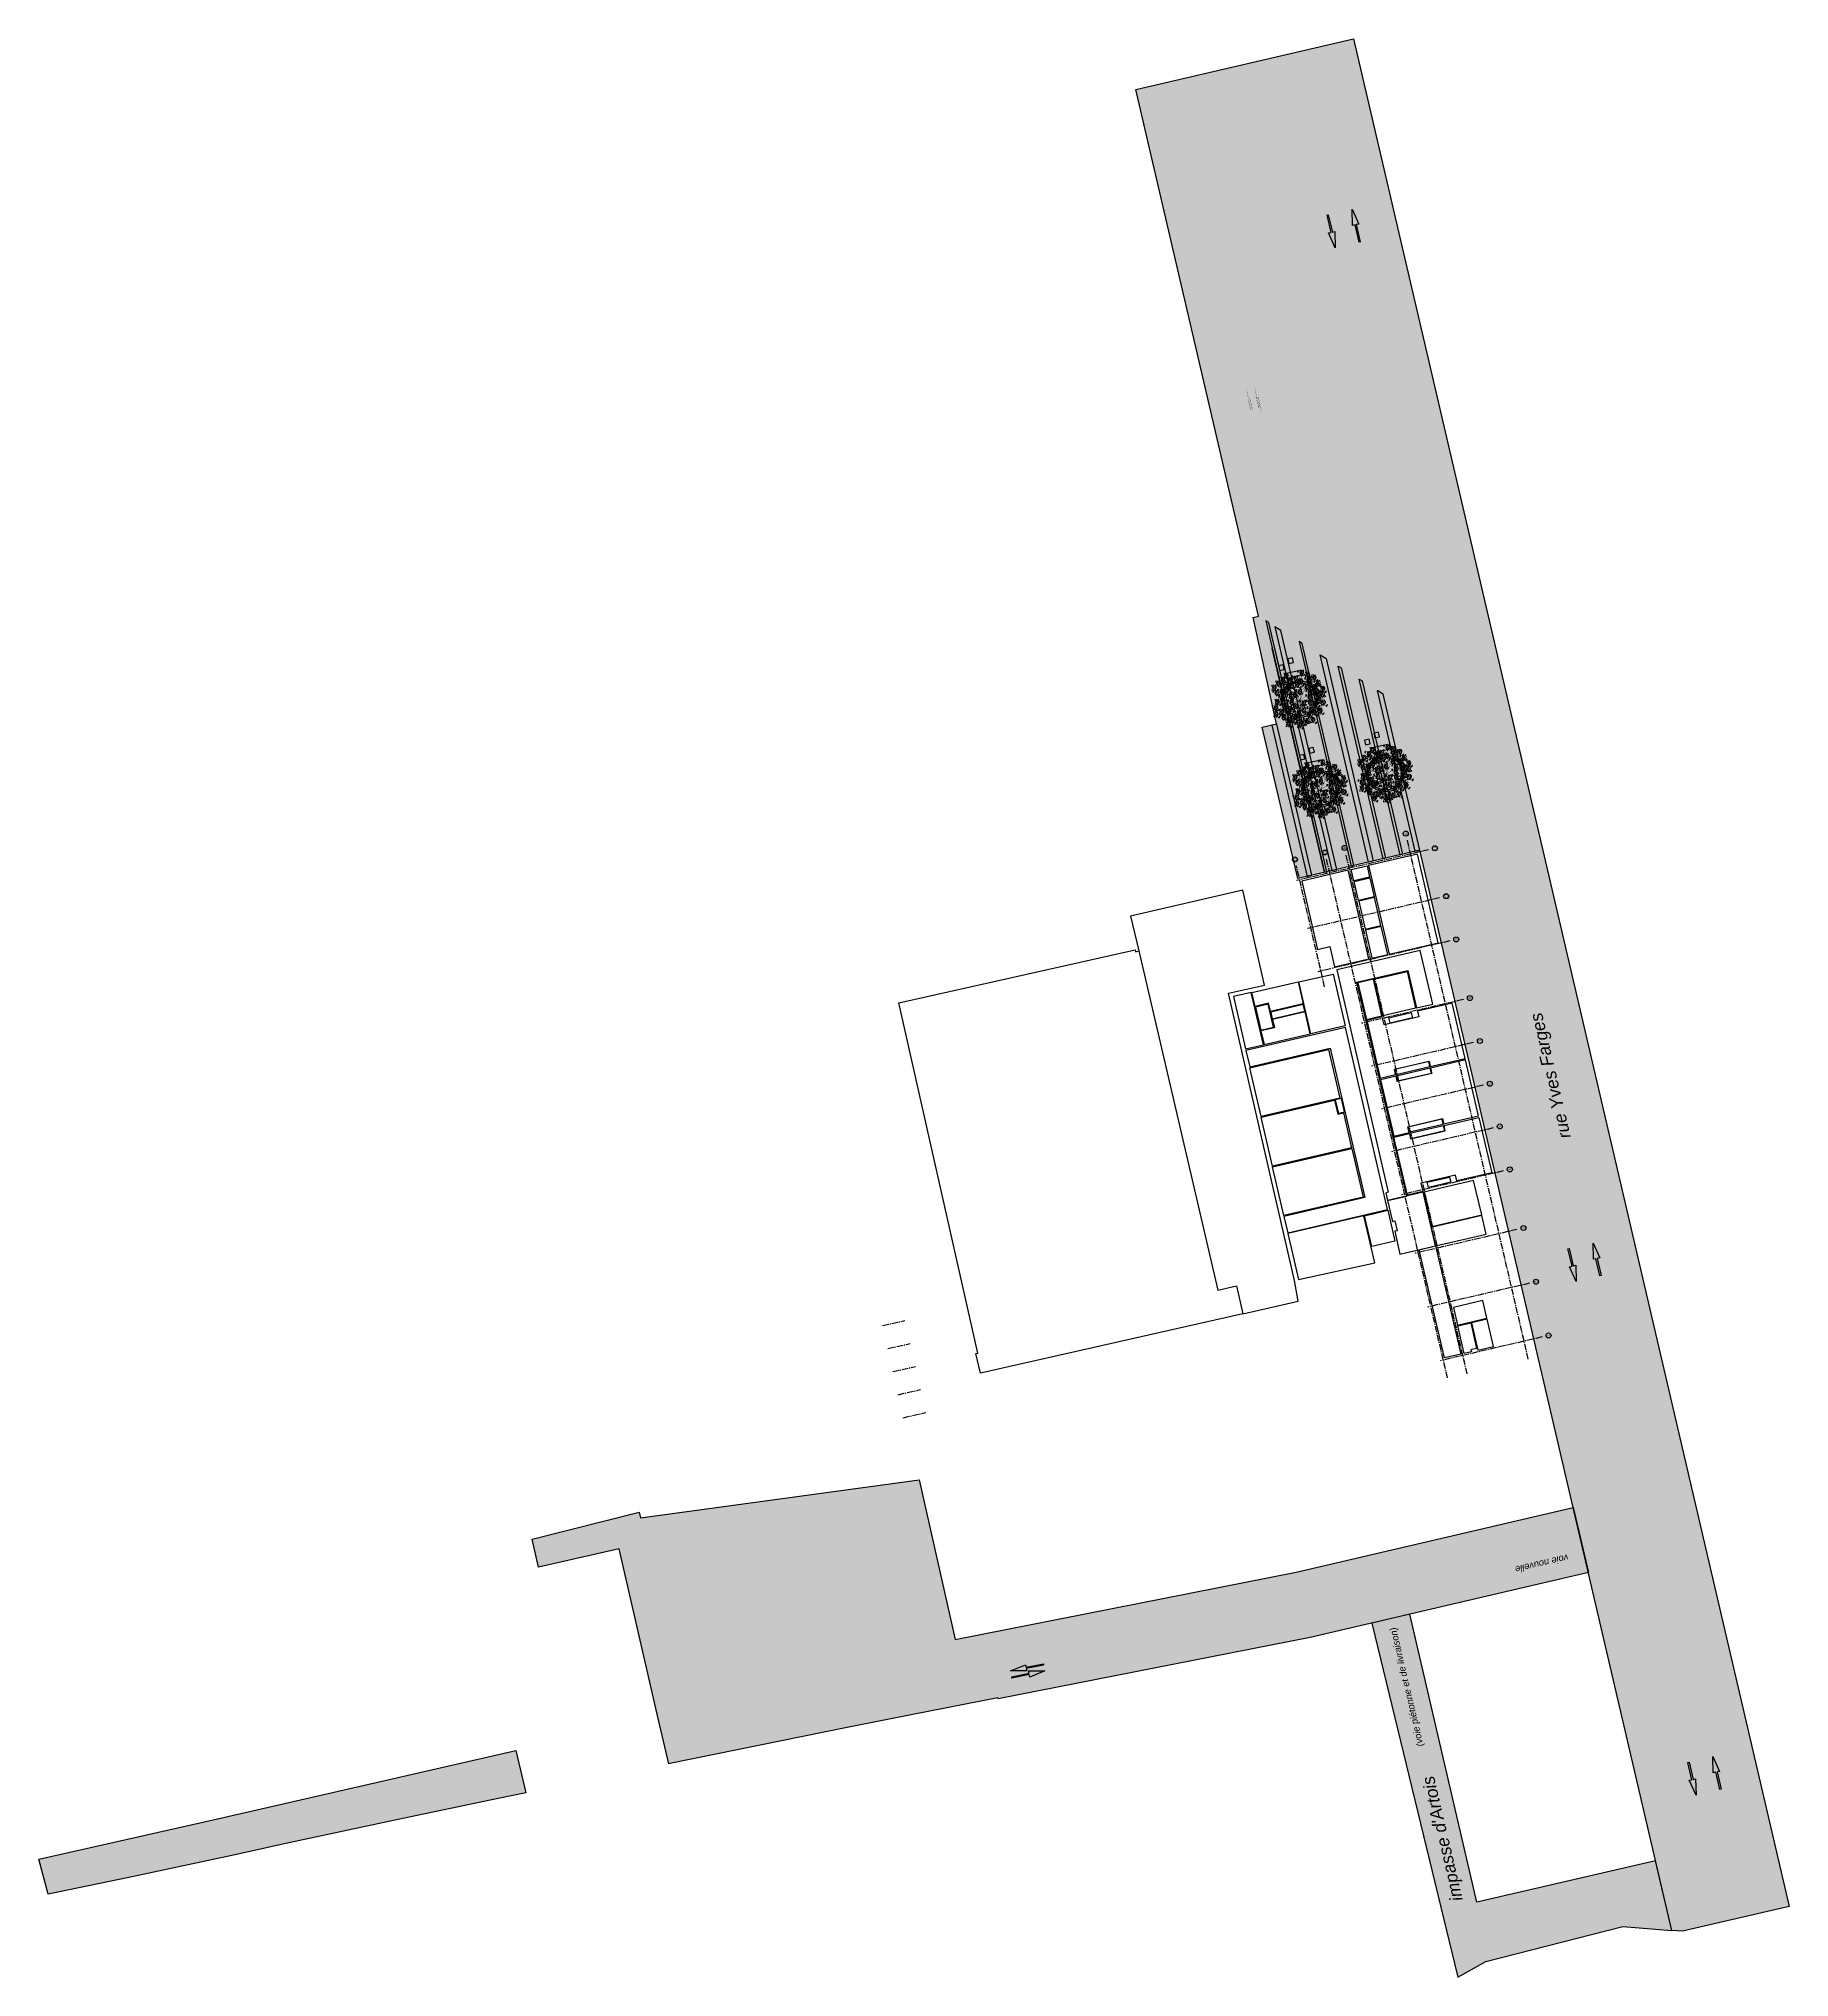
# Model space of a CAD drawing. Header units: metres. Extents: x 595957 to 596489, y 139635 to 139908.
# Drawn here: x 596279.9 to 596489.3, y 139676.1 to 139908.1 of the extents above; entities that cross this region are included whole.
import ezdxf
from ezdxf.enums import TextEntityAlignment as Align

# ---------------------------------------------------------------- set-up
doc = ezdxf.new("R2010")
doc.units = ezdxf.units.M
doc.header["$MEASUREMENT"] = 0
for name, pattern in [('01', [0.15, 0.1, -0.05]), ('AXES', [2, 1.25, -0.25, 0.25, -0.25]), ('AXES2', [1.125, 0.75, -0.125, 0.125, -0.125])]:
    doc.linetypes.add(name, pattern=pattern)
for name, color, linetype in [('-Sols', 8, 'Continuous'), ('00-AXE-0.00', 14, 'AXES2'), ('07-REVETEMENTS-INTER-0.10', 10, 'Continuous'), ('08-VU-0.20', 32, 'Continuous'), ('_PROJET-VOIRIE', 252, 'Continuous')]:
    doc.layers.add(name, color=color, linetype=linetype)
doc.layers.add('07-SF-HABIT-0.05', color=7, linetype='Continuous', plot=False)
doc.layers.add('Marquage au sol', color=7, linetype='Continuous', true_color=0xffffff)
doc.styles.add('locaux 20', font='verdana.ttf', dxfattribs={"height": 0.07})
doc.styles.get("Standard").update_dxf_attribs({"font": 'arial.ttf'})

# ---------------------------------------------------------------- blocks, each defined once
blk = doc.blocks.new('A$C1CA56990')
at = {"color": 108, "lineweight": 13}
for p, q in [((-0.86, 1.33), (-0.82, 1.46)), ((-1.45, 0.47), (-1.48, 0.63)), ((-1.09, 1.12), (-0.99, 1.15)), ((-1.06, 0.96), (-1.09, 1.12)), ((-0.99, 1.02), (-1.06, 0.94)), ((-0.99, 1.15), (-0.99, 1.02)), ((-1.35, -0.68), (-1.35, -0.58)), ((-1.26, -0.77), (-1.35, -0.68)), ((-1.34, -0.59), (-1.2, -0.68)), ((-1.2, -0.68), (-1.26, -0.77)), ((-1.23, -1.02), (-1.18, -0.9)), ((-1.12, -1.03), (-1.23, -1.02)), ((-1.18, -0.9), (-1.09, -0.85)), ((-1.09, -0.87), (-1.12, -1.03)), ((-1.07, -1.15), (-1.07, -1.05)), ((-1.06, -0.77), (-0.96, -0.74)), ((-1.04, -0.93), (-1.06, -0.77)), ((0.04, -1.31), (0.14, -1.28)), ((0.06, -1.47), (0.04, -1.31)), ((0.14, -1.41), (0.06, -1.48)), ((0.14, -1.28), (0.14, -1.41))]:
    blk.add_line(p, q, dxfattribs=at)
at = {"color": 2, "lineweight": 13}
for p, q in [((-0.76, 1.33), (-0.86, 1.33)), ((-0.82, 1.46), (-0.73, 1.5)), ((-0.73, 1.49), (-0.76, 1.33)), ((-0.64, 1.32), (-0.54, 1.35)), ((-0.62, 1.16), (-0.64, 1.32)), ((-0.54, 1.22), (-0.62, 1.15)), ((-0.54, 1.35), (-0.54, 1.22)), ((0.43, 1.36), (0.53, 1.39)), ((0.45, 1.2), (0.43, 1.36)), ((0.53, 1.26), (0.45, 1.19)), ((0.53, 1.39), (0.53, 1.26)), ((-1.48, 0.63), (-1.38, 0.66)), ((-1.38, 0.66), (-1.38, 0.53)), ((-0.7, 1.04), (-0.7, 1.14)), ((-0.6, 0.95), (-0.7, 1.04)), ((-0.69, 1.13), (-0.55, 1.04)), ((-0.55, 1.04), (-0.6, 0.95)), ((0.11, 1.13), (0.21, 1.16)), ((0.14, 0.97), (0.11, 1.13)), ((0.21, 1.03), (0.14, 0.96)), ((0.21, 1.16), (0.21, 1.03)), ((0.24, 0.17), (0.24, 0.28)), ((0.34, 0.08), (0.24, 0.17)), ((0.25, 0.27), (0.39, 0.18)), ((0.34, 0.98), (0.34, 1.08)), ((0.44, 0.89), (0.34, 0.98)), ((0.39, 0.18), (0.34, 0.08)), ((0.35, 1.07), (0.49, 0.98)), ((0.49, 0.98), (0.44, 0.89)), ((1.15, 0.01), (1.25, 0.03)), ((1.18, -0.15), (1.15, 0.01)), ((1.17, 0.08), (1.22, 0.2)), ((1.28, 0.07), (1.17, 0.08)), ((1.22, 0.2), (1.31, 0.24)), ((1.25, 0.03), (1.25, -0.1)), ((1.31, 0.23), (1.28, 0.07)), ((-0.98, -1.25), (-1.07, -1.15)), ((-1.06, -1.06), (-0.93, -1.15)), ((-0.96, -0.87), (-1.04, -0.95)), ((-0.93, -1.15), (-0.98, -1.25)), ((-0.96, -0.74), (-0.96, -0.87)), ((0.51, -0.4), (0.61, -0.37)), ((0.54, -0.56), (0.51, -0.4)), ((0.61, -0.5), (0.54, -0.57)), ((0.61, -0.37), (0.61, -0.5)), ((0.89, -0.96), (0.99, -0.93)), ((0.92, -1.12), (0.89, -0.96)), ((0.99, -1.06), (0.92, -1.13)), ((0.99, -0.93), (0.99, -1.06)), ((1.25, -0.1), (1.18, -0.17)), ((1.37, -0.19), (1.37, -0.09)), ((1.46, -0.28), (1.37, -0.19)), ((1.38, -0.1), (1.51, -0.19)), ((1.51, -0.19), (1.46, -0.28))]:
    blk.add_line(p, q, dxfattribs=at)
at = {"color": 98, "lineweight": 13}
blk.add_line((-1.38, 0.53), (-1.45, 0.45), dxfattribs=at)
at = {"color": 108, "lineweight": 13}
for points in [[(-1.25, 1.22), (-1.09, 1.25), (-1.06, 1.15), (-1.19, 1.15), (-1.26, 1.22)], [(-1.03, 1.23), (-0.96, 1.33), (-0.9, 1.23), (-1, 1.17), (-1.03, 1.23)], [(-0.84, 1.44), (-0.8, 1.48), (-0.87, 1.51), (-0.91, 1.49), (-0.86, 1.45)], [(-0.78, 1.35), (-0.88, 1.27), (-0.91, 1.38), (-0.79, 1.41), (-0.78, 1.35)], [(-1.84, 0.2), (-1.68, 0.22), (-1.66, 0.12), (-1.79, 0.12), (-1.86, 0.2)], [(-1.82, 0.04), (-1.73, 0.09), (-1.67, 0.01), (-1.82, 0.02)], [(-1.68, 0.49), (-1.64, 0.52), (-1.71, 0.56), (-1.74, 0.54), (-1.7, 0.49)], [(-1.62, 0.39), (-1.72, 0.32), (-1.74, 0.43), (-1.63, 0.46), (-1.62, 0.39)], [(-1.66, 0.06), (-1.63, -0.01), (-1.54, 0.03), (-1.66, 0.06)], [(-1.55, 0.53), (-1.56, 0.6), (-1.65, 0.59), (-1.55, 0.53)], [(-1.62, 0.21), (-1.55, 0.31), (-1.49, 0.2), (-1.6, 0.15), (-1.62, 0.21)], [(-1.46, 0.78), (-1.56, 0.71), (-1.59, 0.82), (-1.47, 0.85), (-1.46, 0.78)], [(-1.54, 0.13), (-1.57, 0.09), (-1.5, 0.07), (-1.47, 0.1), (-1.53, 0.13)], [(-1.23, 0.9), (-1.33, 0.87), (-1.36, 0.97), (-1.23, 0.91)], [(-1.2, -0.01), (-1.3, -0.09), (-1.33, 0.03), (-1.21, 0.05), (-1.2, -0.01)], [(-1.26, 0.08), (-1.22, 0.12), (-1.29, 0.15), (-1.32, 0.13), (-1.28, 0.09)], [(-1.23, 1), (-1.18, 1.06), (-1.31, 1.1), (-1.23, 1.02)], [(-1.2, 0.96), (-1.23, 0.89), (-1.1, 0.89), (-1.2, 0.95)], [(-1.13, 0.12), (-1.14, 0.2), (-1.23, 0.18), (-1.13, 0.12)], [(-1.22, 1.06), (-1.14, 1.12), (-1.08, 1.03), (-1.22, 1.05)], [(-1.06, 1.09), (-1.04, 1.02), (-0.95, 1.06), (-1.06, 1.09)], [(-1.03, 1.01), (-0.87, 1.03), (-0.85, 0.93), (-0.98, 0.93), (-1.05, 1.01)], [(-1.01, 0.85), (-0.92, 0.9), (-0.86, 0.81), (-1.01, 0.83)], [(-0.95, 1.16), (-0.98, 1.12), (-0.9, 1.1), (-0.88, 1.13), (-0.93, 1.16)], [(-0.92, 0.95), (-0.88, 0.98), (-0.94, 1.02), (-0.98, 1), (-0.93, 0.95)], [(-0.85, 0.86), (-0.95, 0.78), (-0.98, 0.89), (-0.87, 0.92), (-0.85, 0.86)], [(-0.94, 0.27), (-0.97, 0.2), (-0.84, 0.19), (-0.94, 0.25)], [(-0.96, 0.37), (-0.88, 0.43), (-0.82, 0.34), (-0.96, 0.36)], [(-0.79, 0.99), (-0.79, 1.06), (-0.89, 1.05), (-0.79, 0.99)], [(-0.75, -0.01), (-0.71, 0.05), (-0.83, 0.09), (-0.75, 0.01)], [(-0.47, 0.12), (-0.39, 0.22), (-0.34, 0.12), (-0.44, 0.06), (-0.47, 0.12)], [(-0.38, 0.05), (-0.41, 0), (-0.34, -0.01), (-0.31, 0.02), (-0.37, 0.05)], [(-0.37, 1.12), (-0.34, 1.04), (-0.26, 1.09), (-0.37, 1.12)], [(-0.13, 1.03), (-0.16, 0.96), (-0.03, 0.96), (-0.13, 1.02)], [(0.21, 0.38), (0.29, 0.48), (0.34, 0.38), (0.24, 0.32), (0.21, 0.38)], [(-1.79, -0.06), (-1.82, -0.13), (-1.69, -0.14), (-1.79, -0.08)], [(-1.58, -0.83), (-1.54, -0.79), (-1.61, -0.76), (-1.64, -0.78), (-1.6, -0.82)], [(-1.52, -0.92), (-1.62, -1), (-1.64, -0.88), (-1.53, -0.86), (-1.52, -0.92)], [(-1.45, -0.79), (-1.46, -0.71), (-1.55, -0.73), (-1.45, -0.79)], [(-1.51, -0.16), (-1.35, -0.14), (-1.32, -0.24), (-1.45, -0.24), (-1.52, -0.16)], [(-1.46, -0.42), (-1.49, -0.5), (-1.36, -0.5), (-1.46, -0.44)], [(-1.48, -0.32), (-1.4, -0.27), (-1.34, -0.35), (-1.48, -0.34)], [(-1.31, -0.97), (-1.47, -0.95), (-1.47, -0.84), (-1.34, -0.88), (-1.29, -0.97)], [(-1.29, -0.81), (-1.39, -0.84), (-1.42, -0.74), (-1.29, -0.79)], [(-1.41, -0.94), (-1.25, -0.92), (-1.22, -1.02), (-1.35, -1.02), (-1.42, -0.94)], [(-1.38, -1.1), (-1.29, -1.05), (-1.24, -1.13), (-1.38, -1.12)], [(-1.29, -0.7), (-1.24, -0.64), (-1.37, -0.6), (-1.28, -0.69)], [(-1.29, -0.55), (-1.25, -0.52), (-1.32, -0.48), (-1.35, -0.5), (-1.31, -0.55)], [(-1.23, -0.64), (-1.33, -0.72), (-1.35, -0.61), (-1.24, -0.58), (-1.23, -0.64)], [(-1.32, -0.3), (-1.3, -0.37), (-1.21, -0.33), (-1.32, -0.3)], [(-1.29, -0.15), (-1.22, -0.05), (-1.16, -0.16), (-1.26, -0.21), (-1.29, -0.15)], [(-1.16, -0.51), (-1.17, -0.44), (-1.26, -0.45), (-1.16, -0.51)], [(-1.21, -0.23), (-1.24, -0.27), (-1.17, -0.29), (-1.14, -0.26), (-1.19, -0.23)], [(-1.22, -1.08), (-1.2, -1.15), (-1.11, -1.11), (-1.22, -1.08)], [(-1.19, -0.93), (-1.12, -0.83), (-1.06, -0.94), (-1.16, -0.99), (-1.19, -0.93)], [(-1.02, -0.69), (-1.18, -0.67), (-1.18, -0.57), (-1.05, -0.61), (-1, -0.7)], [(-1.11, -1.01), (-1.14, -1.05), (-1.06, -1.07), (-1.03, -1.04), (-1.09, -1.01)], [(-1, -0.53), (-1.1, -0.56), (-1.13, -0.46), (-1, -0.52)], [(-1, -0.65), (-1.03, -0.73), (-0.9, -0.73), (-1, -0.67)], [(-1.02, -0.55), (-0.93, -0.5), (-0.88, -0.59), (-1.02, -0.57)], [(-0.99, -0.64), (-0.83, -0.61), (-0.8, -0.72), (-0.93, -0.71), (-1, -0.64)], [(-0.75, -0.11), (-0.85, -0.14), (-0.88, -0.04), (-0.75, -0.1)], [(-0.86, -0.53), (-0.83, -0.6), (-0.75, -0.56), (-0.86, -0.53)], [(-0.74, -0.46), (-0.77, -0.5), (-0.7, -0.52), (-0.67, -0.49), (-0.73, -0.46)], [(-0.66, -1), (-0.5, -0.98), (-0.47, -1.08), (-0.6, -1.07), (-0.67, -1)], [(-0.63, -1.16), (-0.54, -1.1), (-0.49, -1.19), (-0.63, -1.17)], [(-0.5, -0.02), (-0.47, -0.1), (-0.39, -0.05), (-0.5, -0.02)], [(-0.47, -1.13), (-0.44, -1.21), (-0.36, -1.17), (-0.47, -1.13)], [(-0.35, -1.07), (-0.38, -1.11), (-0.31, -1.12), (-0.28, -1.1), (-0.34, -1.07)], [(-0.2, -1.19), (-0.23, -1.26), (-0.1, -1.26), (-0.2, -1.2)], [(-0.03, -0.92), (0.04, -0.82), (0.1, -0.92), (-0.01, -0.98), (-0.03, -0.92)], [(0.02, -0.52), (0.11, -0.47), (0.16, -0.56), (0.02, -0.54)], [(0.18, -0.5), (0.21, -0.57), (0.29, -0.53), (0.18, -0.5)], [(0.18, -0.88), (0.27, -0.83), (0.32, -0.92), (0.18, -0.9)], [(0.21, -0.36), (0.29, -0.26), (0.34, -0.36), (0.24, -0.41), (0.21, -0.36)], [(0.33, -1.19), (0.38, -1.13), (0.25, -1.09), (0.33, -1.18)], [(0.3, -0.43), (0.27, -0.47), (0.34, -0.49), (0.37, -0.46), (0.31, -0.43)], [(0.44, -0.51), (0.48, -0.47), (0.42, -0.44), (0.38, -0.46), (0.43, -0.5)], [(0.71, -1.14), (0.61, -1.21), (0.58, -1.1), (0.7, -1.07), (0.71, -1.14)], [(0.83, -0.06), (0.99, -0.04), (1.02, -0.14), (0.89, -0.13), (0.82, -0.06)], [(0.97, -1.07), (0.94, -1.14), (1.07, -1.15), (0.97, -1.09)], [(1.1, -1.25), (1.15, -1.19), (1.02, -1.15), (1.1, -1.24)], [(1.06, -0.51), (1.22, -0.48), (1.25, -0.59), (1.12, -0.58), (1.05, -0.51)], [(1.38, -0.49), (1.22, -0.47), (1.22, -0.37), (1.35, -0.4), (1.4, -0.49)], [(1.51, -0.57), (1.51, -0.49), (1.41, -0.51), (1.51, -0.57)], [(-1.36, -1.2), (-1.39, -1.27), (-1.26, -1.28), (-1.36, -1.22)], [(-1.08, -1.32), (-1.04, -1.28), (-1.1, -1.25), (-1.14, -1.27), (-1.09, -1.31)], [(-1.01, -1.41), (-1.11, -1.49), (-1.14, -1.37), (-1.02, -1.35), (-1.01, -1.41)], [(-0.94, -1.28), (-0.95, -1.2), (-1.05, -1.22), (-0.94, -1.28)], [(-0.8, -1.46), (-0.96, -1.44), (-0.96, -1.34), (-0.84, -1.37), (-0.79, -1.46)], [(-0.78, -1.3), (-0.88, -1.33), (-0.91, -1.23), (-0.78, -1.28)], [(-0.82, -1.55), (-0.78, -1.51), (-0.84, -1.48), (-0.88, -1.5), (-0.83, -1.54)], [(-0.75, -1.64), (-0.85, -1.72), (-0.88, -1.6), (-0.76, -1.58), (-0.75, -1.64)], [(-0.68, -1.51), (-0.69, -1.43), (-0.79, -1.45), (-0.68, -1.51)], [(-0.54, -1.69), (-0.7, -1.67), (-0.7, -1.57), (-0.58, -1.6), (-0.53, -1.69)], [(-0.52, -1.53), (-0.62, -1.56), (-0.65, -1.46), (-0.52, -1.51)], [(-0.61, -1.26), (-0.64, -1.33), (-0.51, -1.34), (-0.61, -1.28)], [(-0.52, -1.42), (-0.47, -1.36), (-0.6, -1.33), (-0.52, -1.41)], [(-0.57, -1.3), (-0.41, -1.28), (-0.38, -1.38), (-0.51, -1.38), (-0.58, -1.3)], [(-0.52, -1.56), (-0.55, -1.64), (-0.42, -1.64), (-0.52, -1.58)], [(-0.54, -1.46), (-0.46, -1.41), (-0.4, -1.5), (-0.54, -1.48)], [(-0.38, -1.44), (-0.36, -1.51), (-0.27, -1.47), (-0.38, -1.44)], [(-0.35, -1.29), (-0.28, -1.2), (-0.22, -1.3), (-0.32, -1.35), (-0.35, -1.29)], [(-0.27, -1.37), (-0.3, -1.41), (-0.23, -1.43), (-0.2, -1.4), (-0.25, -1.37)], [(0.04, -1.32), (0.08, -1.28), (0.01, -1.25), (-0.02, -1.27), (0.02, -1.31)], [(0.1, -1.41), (0, -1.49), (-0.02, -1.37), (0.09, -1.35), (0.1, -1.41)], [(0.17, -1.28), (0.16, -1.2), (0.07, -1.22), (0.17, -1.28)], [(0.31, -1.46), (0.15, -1.44), (0.15, -1.34), (0.28, -1.37), (0.33, -1.46)], [(0.33, -1.3), (0.23, -1.33), (0.2, -1.23), (0.33, -1.28)], [(0.34, -1.32), (0.5, -1.29), (0.53, -1.39), (0.4, -1.39), (0.33, -1.32)], [(0.39, -1.58), (0.36, -1.65), (0.49, -1.65), (0.39, -1.59)], [(0.37, -1.48), (0.45, -1.42), (0.51, -1.51), (0.37, -1.49)], [(0.53, -1.45), (0.55, -1.53), (0.64, -1.48), (0.53, -1.45)], [(0.56, -1.31), (0.63, -1.21), (0.69, -1.31), (0.59, -1.37), (0.56, -1.31)], [(0.64, -1.38), (0.61, -1.43), (0.69, -1.44), (0.72, -1.41), (0.66, -1.38)], [(0.8, -1.37), (0.84, -1.34), (0.78, -1.31), (0.74, -1.33), (0.79, -1.37)], [(0.87, -1.47), (0.77, -1.54), (0.74, -1.43), (0.86, -1.4), (0.87, -1.47)], [(0.94, -1.34), (0.93, -1.26), (0.83, -1.28), (0.94, -1.34)], [(1.08, -1.52), (0.92, -1.5), (0.92, -1.39), (1.04, -1.43), (1.09, -1.52)], [(1.1, -1.35), (1, -1.39), (0.97, -1.29), (1.1, -1.34)]]:
    blk.add_lwpolyline(points, dxfattribs=at)
at = {"color": 92, "lineweight": 13}
for points in [[(-0.71, 1.48), (-0.72, 1.56), (-0.82, 1.54), (-0.71, 1.48)], [(-0.57, 1.3), (-0.73, 1.32), (-0.73, 1.42), (-0.6, 1.39), (-0.56, 1.3)], [(-0.55, 1.46), (-0.65, 1.43), (-0.68, 1.53), (-0.55, 1.47)], [(-0.55, 1.57), (-0.5, 1.63), (-0.63, 1.66), (-0.55, 1.58)], [(-0.57, 1.51), (-0.41, 1.54), (-0.38, 1.44), (-0.51, 1.44), (-0.58, 1.51)], [(-0.55, 1.25), (-0.39, 1.28), (-0.37, 1.18), (-0.5, 1.18), (-0.57, 1.25)], [(-0.52, 1.25), (-0.55, 1.18), (-0.42, 1.18), (-0.52, 1.24)], [(-0.54, 1.35), (-0.46, 1.41), (-0.4, 1.32), (-0.54, 1.34)], [(-0.35, 1.52), (-0.28, 1.62), (-0.22, 1.52), (-0.32, 1.46), (-0.35, 1.52)], [(-0.34, 1.26), (-0.26, 1.36), (-0.21, 1.26), (-0.31, 1.2), (-0.34, 1.26)], [(-0.27, 1.45), (-0.3, 1.4), (-0.23, 1.39), (-0.2, 1.42), (-0.25, 1.45)], [(-0.15, 1.14), (-0.07, 1.19), (-0.01, 1.1), (-0.15, 1.12)], [(0.06, 1.42), (-0.04, 1.34), (-0.07, 1.46), (0.05, 1.48), (0.06, 1.42)], [(0.04, 1.3), (0.11, 1.4), (0.17, 1.3), (0.07, 1.25), (0.04, 1.3)], [(0.12, 1.23), (0.09, 1.19), (0.16, 1.17), (0.19, 1.2), (0.14, 1.23)], [(0.27, 1.37), (0.11, 1.39), (0.11, 1.49), (0.23, 1.46), (0.28, 1.37)], [(0.29, 1.64), (0.34, 1.7), (0.21, 1.74), (0.29, 1.65)], [(0.37, 1.18), (0.42, 1.24), (0.3, 1.27), (0.38, 1.19)], [(0.51, 1.33), (0.55, 1.36), (0.49, 1.39), (0.45, 1.37), (0.5, 1.33)], [(0.58, 1.23), (0.48, 1.16), (0.45, 1.27), (0.57, 1.3), (0.58, 1.23)], [(0.65, 1.36), (0.64, 1.44), (0.54, 1.42), (0.65, 1.36)], [(0.79, 1.18), (0.63, 1.2), (0.63, 1.31), (0.75, 1.27), (0.8, 1.18)], [(0.81, 1.35), (0.71, 1.31), (0.68, 1.41), (0.81, 1.36)], [(0.81, 1.45), (0.86, 1.51), (0.73, 1.55), (0.81, 1.46)], [(0.91, 1.1), (0.96, 1.16), (0.83, 1.2), (0.91, 1.12)], [(-1.39, 0.92), (-1.4, 0.99), (-1.5, 0.98), (-1.39, 0.92)], [(-1.39, 0.61), (-1.34, 0.67), (-1.47, 0.71), (-1.39, 0.63)], [(-1.42, 0.65), (-1.26, 0.67), (-1.24, 0.57), (-1.37, 0.57), (-1.44, 0.65)], [(-1.25, 0.74), (-1.41, 0.75), (-1.41, 0.86), (-1.28, 0.82), (-1.24, 0.73)], [(-1.12, 0.58), (-1.15, 0.54), (-1.08, 0.52), (-1.05, 0.55), (-1.11, 0.58)], [(-0.81, 1.02), (-0.74, 1.11), (-0.68, 1.01), (-0.79, 0.96), (-0.81, 1.02)], [(-0.8, 0.4), (-0.78, 0.32), (-0.69, 0.36), (-0.8, 0.4)], [(-0.77, 0.54), (-0.7, 0.64), (-0.64, 0.54), (-0.74, 0.48), (-0.77, 0.54)], [(-0.62, 0.97), (-0.72, 0.94), (-0.75, 1.04), (-0.62, 0.98)], [(-0.69, 0.46), (-0.72, 0.42), (-0.64, 0.41), (-0.62, 0.43), (-0.67, 0.46)], [(-0.62, 1.07), (-0.58, 1.14), (-0.7, 1.17), (-0.62, 1.09)], [(-0.68, 0.11), (-0.53, 0.14), (-0.5, 0.03), (-0.63, 0.04), (-0.7, 0.11)], [(-0.67, 0.73), (-0.51, 0.76), (-0.48, 0.66), (-0.61, 0.66), (-0.68, 0.73)], [(-0.62, 0.47), (-0.65, 0.4), (-0.52, 0.4), (-0.62, 0.46)], [(-0.53, 1.09), (-0.44, 1.15), (-0.39, 1.06), (-0.53, 1.08)], [(-0.5, 0.99), (-0.53, 0.92), (-0.4, 0.92), (-0.5, 0.98)], [(-0.45, 0.74), (-0.38, 0.84), (-0.32, 0.74), (-0.43, 0.68), (-0.45, 0.74)], [(-0.37, 0.67), (-0.4, 0.62), (-0.33, 0.61), (-0.3, 0.64), (-0.35, 0.67)], [(-0.36, 0.57), (-0.27, 0.63), (-0.21, 0.54), (-0.36, 0.56)], [(-0.33, 0.47), (-0.36, 0.4), (-0.23, 0.4), (-0.33, 0.46)], [(-0.25, 1.19), (-0.28, 1.14), (-0.21, 1.13), (-0.18, 1.16), (-0.24, 1.19)], [(-0.2, 0.6), (-0.17, 0.53), (-0.08, 0.57), (-0.2, 0.6)], [(-0.08, 0.67), (-0.11, 0.62), (-0.04, 0.61), (-0.01, 0.64), (-0.06, 0.67)], [(-0.01, 0.37), (0.15, 0.4), (0.18, 0.29), (0.05, 0.3), (-0.02, 0.37)], [(-0.01, 0.62), (0.08, 0.67), (0.13, 0.58), (-0.01, 0.6)], [(0.02, 0.51), (-0.01, 0.44), (0.12, 0.44), (0.02, 0.5)], [(0.01, 1.16), (0.03, 1.09), (0.12, 1.13), (0.01, 1.16)], [(0.05, 0.11), (0.01, 0.04), (0.14, 0.04), (0.05, 0.1)], [(0.08, 1.05), (0.12, 1.09), (0.06, 1.12), (0.02, 1.1), (0.07, 1.06)], [(0.14, 0.96), (0.05, 0.88), (0.02, 0.99), (0.13, 1.02), (0.14, 0.96)], [(0.02, 0.21), (0.11, 0.27), (0.16, 0.18), (0.02, 0.2)], [(0.21, 1.09), (0.21, 1.17), (0.11, 1.15), (0.21, 1.09)], [(0.15, 0.64), (0.18, 0.57), (0.26, 0.61), (0.15, 0.64)], [(0.18, 0.78), (0.26, 0.88), (0.31, 0.78), (0.21, 0.73), (0.18, 0.78)], [(0.36, 0.91), (0.2, 0.93), (0.2, 1.03), (0.32, 1), (0.37, 0.91)], [(0.37, 1.07), (0.27, 1.04), (0.24, 1.14), (0.38, 1.08)], [(0.27, 0.71), (0.24, 0.67), (0.31, 0.65), (0.34, 0.68), (0.28, 0.71)], [(0.36, 0.83), (0.52, 0.86), (0.54, 0.76), (0.41, 0.76), (0.34, 0.83)], [(0.43, 0.37), (0.59, 0.4), (0.61, 0.29), (0.48, 0.3), (0.41, 0.37)], [(0.45, 0.21), (0.54, 0.27), (0.6, 0.18), (0.45, 0.2)], [(0.48, 0.11), (0.45, 0.04), (0.58, 0.04), (0.48, 0.1)], [(0.56, -0.02), (0.61, 0.04), (0.49, 0.08), (0.57, -0.01)], [(0.54, 0.7), (0.57, 0.63), (0.66, 0.67), (0.54, 0.7)], [(0.62, 0.98), (0.66, 1.01), (0.59, 1.05), (0.55, 1.03), (0.6, 0.98)], [(0.61, 0.24), (0.64, 0.16), (0.73, 0.2), (0.61, 0.24)], [(0.66, 0.77), (0.63, 0.73), (0.7, 0.71), (0.73, 0.74), (0.67, 0.77)], [(0.75, 1.02), (0.74, 1.09), (0.64, 1.08), (0.75, 1.02)], [(0.65, 0.38), (0.72, 0.48), (0.78, 0.38), (0.67, 0.32), (0.65, 0.38)], [(0.73, 0.31), (0.7, 0.26), (0.77, 0.25), (0.8, 0.28), (0.74, 0.31)], [(0.74, 0.46), (0.71, 0.39), (0.84, 0.38), (0.74, 0.44)], [(0.91, 1), (0.81, 0.97), (0.78, 1.07), (0.91, 1.01)], [(0.83, 0.09), (0.91, 0.19), (0.96, 0.09), (0.86, 0.03), (0.83, 0.09)], [(0.99, 0.65), (0.96, 0.61), (1.03, 0.59), (1.06, 0.62), (1, 0.65)], [(1.08, 0.89), (1.12, 0.93), (1.05, 0.96), (1.02, 0.94), (1.06, 0.9)], [(1.06, 0.63), (1.22, 0.66), (1.25, 0.55), (1.12, 0.56), (1.05, 0.63)], [(1.05, -0.05), (1.13, 0.05), (1.18, -0.06), (1.08, -0.11), (1.05, -0.05)], [(1.12, 0.37), (1.08, 0.3), (1.21, 0.3), (1.11, 0.36)], [(1.09, 0.47), (1.18, 0.53), (1.23, 0.44), (1.09, 0.46)], [(1.21, 0.93), (1.2, 1.01), (1.11, 0.99), (1.21, 0.93)], [(1.35, 0.75), (1.19, 0.77), (1.19, 0.87), (1.32, 0.84), (1.37, 0.75)], [(1.22, 0.4), (1.38, 0.43), (1.41, 0.32), (1.28, 0.33), (1.21, 0.4)], [(1.37, 0.91), (1.27, 0.88), (1.24, 0.98), (1.37, 0.93)], [(1.27, 0.14), (1.24, 0.07), (1.37, 0.06), (1.27, 0.12)], [(1.25, 0.5), (1.28, 0.42), (1.36, 0.46), (1.25, 0.5)], [(1.25, 0.24), (1.34, 0.3), (1.39, 0.21), (1.25, 0.23)], [(1.28, 0.64), (1.36, 0.74), (1.41, 0.64), (1.31, 0.58), (1.28, 0.64)], [(1.37, 1.02), (1.42, 1.08), (1.3, 1.12), (1.38, 1.03)], [(1.37, 0.57), (1.34, 0.52), (1.41, 0.51), (1.44, 0.54), (1.38, 0.57)], [(1.43, 0.1), (1.47, 0.13), (1.4, 0.17), (1.36, 0.15), (1.41, 0.1)], [(1.49, 0.01), (1.39, -0.07), (1.36, 0.04), (1.48, 0.07), (1.49, 0.01)], [(1.41, 0.27), (1.43, 0.19), (1.52, 0.23), (1.41, 0.27)], [(1.44, 0.41), (1.52, 0.51), (1.57, 0.41), (1.47, 0.35), (1.44, 0.41)], [(1.56, 0.14), (1.55, 0.21), (1.45, 0.2), (1.56, 0.14)], [(1.53, 0.33), (1.5, 0.29), (1.57, 0.28), (1.6, 0.3), (1.54, 0.33)], [(1.7, -0.04), (1.54, -0.03), (1.54, 0.08), (1.67, 0.04), (1.71, -0.05)], [(1.72, 0.22), (1.77, 0.28), (1.64, 0.32), (1.72, 0.24)], [(-0.77, -0.27), (-0.93, -0.26), (-0.93, -0.15), (-0.81, -0.19), (-0.76, -0.28)], [(-0.83, -0.38), (-0.75, -0.29), (-0.7, -0.39), (-0.8, -0.44), (-0.83, -0.38)], [(-0.51, -0.75), (-0.52, -0.67), (-0.61, -0.68), (-0.51, -0.75)], [(-0.51, -0.16), (-0.35, -0.14), (-0.33, -0.24), (-0.46, -0.24), (-0.53, -0.16)], [(-0.49, -0.32), (-0.4, -0.27), (-0.34, -0.35), (-0.49, -0.34)], [(-0.44, -0.99), (-0.36, -0.89), (-0.31, -0.99), (-0.41, -1.05), (-0.44, -0.99)], [(-0.33, -0.3), (-0.3, -0.37), (-0.21, -0.33), (-0.33, -0.3)], [(-0.29, -0.15), (-0.22, -0.05), (-0.16, -0.16), (-0.27, -0.21), (-0.29, -0.15)], [(-0.21, -0.23), (-0.24, -0.27), (-0.17, -0.29), (-0.14, -0.26), (-0.19, -0.23)], [(-0.15, -0.4), (-0.07, -0.3), (-0.02, -0.4), (-0.12, -0.46), (-0.15, -0.4)], [(-0.07, -1.06), (-0.04, -1.14), (0.05, -1.09), (-0.07, -1.06)], [(-0.01, -0.36), (0.15, -0.34), (0.18, -0.44), (0.05, -0.44), (-0.02, -0.36)], [(0.15, -0.73), (0.31, -0.7), (0.34, -0.8), (0.21, -0.8), (0.14, -0.73)], [(0.2, -0.99), (0.17, -1.06), (0.3, -1.06), (0.2, -1)], [(0.27, -0.15), (0.31, -0.11), (0.24, -0.08), (0.21, -0.1), (0.26, -0.14)], [(0.4, -0.11), (0.39, -0.03), (0.3, -0.05), (0.4, -0.11)], [(0.37, -0.72), (0.45, -0.62), (0.5, -0.72), (0.4, -0.78), (0.37, -0.72)], [(0.54, -0.29), (0.38, -0.27), (0.38, -0.17), (0.51, -0.2), (0.56, -0.29)], [(0.56, -0.13), (0.46, -0.16), (0.43, -0.06), (0.57, -0.11)], [(0.57, -0.47), (0.57, -0.39), (0.47, -0.41), (0.57, -0.47)], [(0.5, -0.64), (0.66, -0.61), (0.69, -0.72), (0.56, -0.71), (0.49, -0.64)], [(0.72, -0.65), (0.56, -0.63), (0.56, -0.53), (0.68, -0.56), (0.73, -0.65)], [(0.64, -0.08), (0.73, -0.02), (0.78, -0.11), (0.64, -0.09)], [(0.67, -0.18), (0.64, -0.25), (0.77, -0.25), (0.67, -0.19)], [(0.72, -0.63), (0.79, -0.53), (0.85, -0.63), (0.75, -0.69), (0.72, -0.63)], [(0.92, -1.18), (0.76, -1.17), (0.76, -1.06), (0.88, -1.1), (0.93, -1.19)], [(0.8, -0.7), (0.77, -0.75), (0.84, -0.76), (0.87, -0.74), (0.82, -0.71)], [(0.8, -0.05), (0.83, -0.12), (0.92, -0.08), (0.8, -0.05)], [(0.94, -1.02), (0.84, -1.05), (0.81, -0.95), (0.94, -1.01)], [(0.88, -0.32), (0.85, -0.39), (0.98, -0.4), (0.88, -0.34)], [(0.86, -0.22), (0.95, -0.17), (1, -0.25), (0.86, -0.24)], [(0.94, -0.92), (0.99, -0.86), (0.86, -0.82), (0.94, -0.9)], [(0.92, -0.81), (1.08, -0.79), (1.11, -0.89), (0.98, -0.89), (0.91, -0.81)], [(0.94, -0.97), (1.03, -0.92), (1.09, -1), (0.94, -0.99)], [(1.02, -0.2), (1.04, -0.27), (1.13, -0.23), (1.02, -0.2)], [(1.11, -0.35), (1.15, -0.32), (1.08, -0.28), (1.05, -0.3), (1.09, -0.34)], [(1.12, -0.77), (1.08, -0.84), (1.21, -0.85), (1.11, -0.78)], [(1.09, -0.67), (1.18, -0.61), (1.23, -0.7), (1.09, -0.68)], [(1.14, -0.13), (1.11, -0.17), (1.18, -0.19), (1.21, -0.16), (1.15, -0.13)], [(1.24, -0.31), (1.23, -0.23), (1.14, -0.25), (1.24, -0.31)], [(1.25, -0.64), (1.28, -0.72), (1.36, -0.68), (1.25, -0.64)], [(1.4, -0.33), (1.3, -0.36), (1.27, -0.26), (1.4, -0.32)], [(1.28, -0.5), (1.36, -0.4), (1.41, -0.5), (1.31, -0.56), (1.28, -0.5)], [(1.4, -0.22), (1.45, -0.16), (1.32, -0.13), (1.4, -0.21)], [(1.38, -0.61), (1.42, -0.58), (1.36, -0.54), (1.32, -0.56), (1.37, -0.6)], [(1.37, -0.57), (1.34, -0.62), (1.41, -0.63), (1.44, -0.61), (1.38, -0.58)], [(1.67, -0.59), (1.57, -0.62), (1.54, -0.52), (1.68, -0.58)], [(1.68, -0.48), (1.72, -0.42), (1.6, -0.39), (1.68, -0.47)]]:
    blk.add_lwpolyline(points, dxfattribs=at)
at = {"color": 34, "const_width": 0.02, "flags": 128}
for points in [[(-0.53, 1.12), (-0.7, 1.33)], [(-0.53, 1.12), (-0.55, 1.44)], [(-0.11, 1.3), (-0.18, 1.51)], [(-0.11, 1.3), (0.02, 1.48)], [(0.07, 0.82), (-0.11, 1.3)], [(0.07, 0.82), (0.27, 1.22)], [(0.27, 1.22), (0.28, 1.49)], [(0.27, 1.22), (0.46, 1.48)], [(0.42, 1.04), (0.63, 1.43)], [(0.42, 1.04), (0.86, 1.32)], [(0.81, 0.95), (0.9, 1.26)], [(-1.19, 0.04), (-1.49, -0.09)], [(-1.19, 0.04), (-1.46, 0.09)], [(-1.19, 0.43), (-1.39, 0.34)], [(-1.19, 0.43), (-1.38, 0.55)], [(-1.04, 0.8), (-1.28, 0.88)], [(-1.21, 0.74), (-1.1, 0.82)], [(-0.76, 0.15), (-1.19, 0.43)], [(-0.76, 0.15), (-1.19, 0.04)], [(-1.08, 0.07), (-1.17, -0.07)], [(-0.73, 0.35), (-1.1, 0.51)], [(-0.88, 0.93), (-1.07, 1.06)], [(-0.43, 0.11), (-1.05, -0.15)], [(-0.73, 0.35), (-1.04, 0.8)], [(-0.88, 0.93), (-0.89, 1.16)], [(-0.44, 0.67), (-0.88, 0.93)], [(-0.63, 0.79), (-0.88, 0.76)], [(-0.6, 0.29), (-0.76, 0.24)], [(0.01, 0.04), (-0.76, 0.15)], [(0.01, 0.04), (-0.73, 0.35)], [(0.01, 0.04), (-0.65, -0.36)], [(-0.44, 0.67), (-0.53, 1.12)], [(0.01, 0.04), (-0.44, 0.67)], [(-0.28, 0.84), (-0.41, 0.95)], [(-0.25, 0.41), (-0.3, 1.07)], [(0.01, 0.04), (-0.17, -0.72)], [(0.04, 0.31), (-0.1, 0.56)], [(0.01, 0.04), (0.07, 0.82)], [(0.01, 0.04), (0.61, 0.54)], [(0.01, 0.04), (0.79, 0.14)], [(0.01, 0.04), (0.43, -0.62)], [(0.01, 0.04), (0.28, -0.69)], [(0.01, 0.04), (0.68, -0.55)], [(0.01, 0.04), (0.79, -0.03)], [(0.05, 0.49), (0.42, 1.04)], [(0.33, 0.31), (0.71, 0.29)], [(0.37, 0.97), (0.37, 1.17)], [(0.41, 0.38), (0.56, 0.71)], [(0.61, 0.54), (0.81, 0.95)], [(0.61, 0.54), (1.1, 0.69)], [(0.79, 0.14), (1.23, 0.41)], [(0.79, 0.14), (1.22, 0.01)], [(0.79, -0.03), (1.28, 0.14)], [(0.81, 0.95), (1.03, 1.12)], [(1.01, 0.66), (1.18, 0.82)], [(1.01, 0.66), (1.3, 0.6)], [(1.22, 0.01), (1.49, 0.06)], [(1.22, 0.01), (1.51, -0.12)], [(1.23, 0.41), (1.42, 0.52)], [(1.23, 0.41), (1.43, 0.31)], [(-1.05, -0.15), (-1.41, -0.52)], [(-1.17, -0.42), (-1.39, -0.46)], [(-1.17, -0.42), (-1.26, -0.62)], [(-0.65, -0.36), (-1.17, -0.42)], [(-0.92, -0.73), (-1.16, -0.85)], [(-0.92, -0.73), (-1.06, -1.01)], [(-0.69, -0.78), (-0.94, -1.14)], [(-0.65, -0.36), (-0.92, -0.73)], [(-0.75, -0.02), (-0.79, -0.19)], [(-0.55, -0.51), (-0.78, -0.65)], [(-0.69, -0.78), (-0.74, -1.29)], [(-0.37, -0.19), (-0.69, -0.78)], [(-0.43, -1.08), (-0.67, -1.31)], [(-0.31, -0.15), (-0.61, -0.15)], [(-0.43, -1.08), (-0.49, -1.35)], [(-0.17, -0.72), (-0.43, -1.08)], [(-0.12, -0.96), (-0.23, -1.15)], [(-0.17, -0.72), (-0.07, -1.22)], [(-0.1, -0.45), (-0.03, -0.71)], [(0.19, -0.45), (0.12, -0.62)], [(0.28, -0.69), (0.24, -1.21)], [(0.28, -0.69), (0.59, -1.03)], [(0.41, -0.31), (0.91, -0.39)], [(0.43, -0.62), (0.8, -0.88)], [(0.43, -0.62), (0.5, -1.13)], [(0.59, -1.03), (0.66, -1.29)], [(0.59, -1.03), (0.84, -1.22)], [(0.68, -0.55), (1.07, -0.84)], [(0.68, -0.55), (1.15, -0.62)], [(0.79, -0.03), (1.19, -0.24)], [(0.8, -0.88), (0.93, -1.12)], [(0.8, -0.88), (1.09, -1.02)], [(1.19, -0.24), (1.44, -0.44)], [(1.19, -0.24), (1.46, -0.25)], [(0.24, -1.21), (0.23, -1.43)], [(0.24, -1.21), (0.42, -1.34)]]:
    blk.add_lwpolyline(points, dxfattribs=at)
at = {"color": 2, "lineweight": 13}
for points in [[(-0.38, 1.38), (-0.36, 1.3), (-0.27, 1.35), (-0.38, 1.38)], [(-0.18, 1.3), (-0.02, 1.32), (0.01, 1.22), (-0.12, 1.22), (-0.19, 1.3)], [(-0.01, 1.51), (0.03, 1.55), (-0.03, 1.58), (-0.07, 1.56), (-0.02, 1.52)], [(0.13, 1.55), (0.12, 1.63), (0.02, 1.61), (0.13, 1.55)], [(0.29, 1.53), (0.19, 1.5), (0.16, 1.6), (0.29, 1.55)], [(-1.24, 0.51), (-1.21, 0.44), (-1.12, 0.48), (-1.24, 0.51)], [(-1.2, 0.65), (-1.13, 0.75), (-1.07, 0.65), (-1.18, 0.6), (-1.2, 0.65)], [(-0.99, -0.06), (-1.15, -0.04), (-1.15, 0.07), (-1.02, 0.03), (-0.97, -0.06)], [(-0.97, 0.21), (-0.92, 0.27), (-1.05, 0.31), (-0.97, 0.22)], [(-0.92, -0.1), (-0.92, -0.02), (-1.02, 0.02), (-0.92, -0.1)], [(-0.85, 0.87), (-0.82, 0.8), (-0.73, 0.84), (-0.85, 0.87)], [(-0.64, 0.81), (-0.8, 0.83), (-0.8, 0.93), (-0.68, 0.89), (-0.63, 0.81)], [(-0.65, 0.57), (-0.56, 0.63), (-0.5, 0.54), (-0.65, 0.56)], [(-0.38, 0.73), (-0.22, 0.76), (-0.2, 0.66), (-0.33, 0.66), (-0.4, 0.73)], [(-0.16, 0.74), (-0.09, 0.84), (-0.03, 0.74), (-0.14, 0.68), (-0.16, 0.74)], [(-0.03, 0.78), (0.13, 0.8), (0.15, 0.7), (0.02, 0.7), (-0.05, 0.78)], [(0.18, 0.24), (0.21, 0.16), (0.29, 0.2), (0.18, 0.24)], [(0.3, 0.31), (0.27, 0.26), (0.34, 0.25), (0.37, 0.28), (0.31, 0.31)], [(0.38, 0.67), (0.47, 0.73), (0.52, 0.64), (0.38, 0.66)], [(0.41, 0.57), (0.38, 0.5), (0.51, 0.5), (0.41, 0.56)], [(0.68, 0.89), (0.58, 0.81), (0.55, 0.92), (0.67, 0.95), (0.68, 0.89)], [(0.57, 0.84), (0.65, 0.94), (0.7, 0.84), (0.6, 0.78), (0.57, 0.84)], [(0.62, 0.08), (0.78, 0.11), (0.8, 0.01), (0.67, 0.01), (0.6, 0.08)], [(0.69, 0.72), (0.85, 0.74), (0.87, 0.64), (0.74, 0.64), (0.67, 0.72)], [(0.71, 0.56), (0.8, 0.61), (0.86, 0.53), (0.71, 0.54)], [(0.89, 0.84), (0.73, 0.86), (0.73, 0.96), (0.86, 0.92), (0.9, 0.83)], [(0.87, 0.58), (0.9, 0.51), (0.99, 0.55), (0.87, 0.58)], [(0.92, 0.02), (0.89, -0.03), (0.96, -0.04), (0.99, -0.01), (0.93, 0.02)], [(0.91, 0.73), (0.98, 0.83), (1.04, 0.72), (0.93, 0.67), (0.91, 0.73)], [(1.14, 0.8), (1.04, 0.72), (1.02, 0.84), (1.13, 0.86), (1.14, 0.8)], [(1.72, 0.12), (1.62, 0.09), (1.59, 0.19), (1.72, 0.13)], [(-0.94, -0.9), (-0.97, -0.97), (-0.84, -0.98), (-0.94, -0.91)], [(-0.8, -0.77), (-0.78, -0.85), (-0.69, -0.81), (-0.8, -0.77)], [(-0.64, -0.78), (-0.6, -0.75), (-0.67, -0.71), (-0.7, -0.73), (-0.66, -0.78)], [(-0.58, -0.88), (-0.68, -0.95), (-0.7, -0.84), (-0.59, -0.81), (-0.58, -0.88)], [(-0.37, -0.92), (-0.53, -0.91), (-0.53, -0.8), (-0.4, -0.84), (-0.35, -0.93)], [(-0.37, -0.41), (-0.21, -0.38), (-0.18, -0.49), (-0.31, -0.48), (-0.38, -0.41)], [(-0.06, -0.47), (-0.09, -0.52), (-0.02, -0.53), (0.01, -0.5), (-0.05, -0.47)], [(0.05, -0.63), (0.01, -0.7), (0.14, -0.7), (0.05, -0.64)], [(0.05, -0.99), (0.02, -1.04), (0.09, -1.05), (0.12, -1.02), (0.07, -0.99)], [(0.34, -0.86), (0.37, -0.93), (0.45, -0.89), (0.34, -0.86)], [(0.53, -0.8), (0.61, -0.74), (0.67, -0.83), (0.52, -0.81)], [(0.73, -0.49), (0.63, -0.52), (0.6, -0.42), (0.74, -0.47)], [(0.74, -0.38), (0.78, -0.32), (0.66, -0.29), (0.74, -0.37)], [(1.17, -0.44), (1.07, -0.52), (1.05, -0.41), (1.16, -0.38), (1.17, -0.44)], [(1.44, -0.7), (1.35, -0.78), (1.32, -0.67), (1.43, -0.64), (1.44, -0.7)]]:
    blk.add_lwpolyline(points, dxfattribs=at)
at = {"color": 98, "lineweight": 13}
for points in [[(-1.52, 0.88), (-1.48, 0.91), (-1.55, 0.95), (-1.58, 0.93), (-1.54, 0.88)], [(-1.41, 0.35), (-1.57, 0.36), (-1.57, 0.47), (-1.44, 0.43), (-1.39, 0.34)], [(-1.39, 0.51), (-1.49, 0.48), (-1.52, 0.58), (-1.39, 0.52)], [(-1.4, 0.49), (-1.31, 0.54), (-1.25, 0.45), (-1.4, 0.47)], [(-1.37, 0.38), (-1.4, 0.31), (-1.27, 0.31), (-1.37, 0.37)], [(-0.97, 0.1), (-1.07, 0.07), (-1.1, 0.17), (-0.97, 0.12)], [(-0.98, 0.75), (-1.01, 0.67), (-0.88, 0.67), (-0.98, 0.73)], [(-0.99, 0.53), (-0.83, 0.56), (-0.8, 0.45), (-0.93, 0.46), (-1, 0.53)], [(-0.73, 0.94), (-0.76, 0.9), (-0.69, 0.88), (-0.66, 0.91), (-0.72, 0.94)], [(-0.66, -0.05), (-0.57, 0.01), (-0.52, -0.08), (-0.66, -0.06)], [(-0.49, 0.6), (-0.46, 0.53), (-0.37, 0.57), (-0.49, 0.6)], [(-1.05, -0.13), (-1.01, -0.1), (-1.07, -0.06), (-1.11, -0.08), (-1.06, -0.13)], [(-0.98, -0.23), (-1.08, -0.3), (-1.11, -0.19), (-1, -0.16), (-0.98, -0.23)], [(-1, -0.43), (-0.95, -0.37), (-1.08, -0.33), (-1, -0.41)], [(-1.05, -0.39), (-0.89, -0.37), (-0.86, -0.47), (-0.99, -0.47), (-1.06, -0.39)], [(-0.96, -0.8), (-0.88, -0.74), (-0.82, -0.83), (-0.96, -0.81)], [(-0.78, -1.19), (-0.73, -1.13), (-0.86, -1.09), (-0.78, -1.18)], [(-0.77, -0.63), (-0.7, -0.53), (-0.64, -0.63), (-0.74, -0.69), (-0.77, -0.63)], [(-0.69, -0.7), (-0.72, -0.75), (-0.64, -0.76), (-0.62, -0.74), (-0.67, -0.71)], [(-0.63, -0.15), (-0.66, -0.22), (-0.53, -0.22), (-0.63, -0.16)], [(-0.46, -0.42), (-0.49, -0.5), (-0.36, -0.5), (-0.46, -0.44)], [(-0.35, -0.76), (-0.45, -0.79), (-0.48, -0.69), (-0.35, -0.75)], [(-0.35, -0.66), (-0.3, -0.6), (-0.43, -0.56), (-0.34, -0.64)], [(-0.32, -0.67), (-0.35, -0.74), (-0.22, -0.74), (-0.32, -0.68)], [(-0.34, -0.57), (-0.25, -0.51), (-0.2, -0.6), (-0.34, -0.58)], [(-0.25, -0.93), (-0.09, -0.9), (-0.07, -1), (-0.2, -1), (-0.27, -0.93)], [(-0.23, -1.09), (-0.14, -1.03), (-0.08, -1.12), (-0.23, -1.1)], [(-0.18, -0.54), (-0.16, -0.62), (-0.07, -0.57), (-0.18, -0.54)], [(0.33, -0.24), (0.23, -0.32), (0.21, -0.2), (0.32, -0.18), (0.33, -0.24)], [(0.51, -0.6), (0.41, -0.68), (0.38, -0.56), (0.49, -0.54), (0.51, -0.6)], [(0.42, -0.73), (0.45, -0.98)], [(0.46, -0.79), (0.43, -0.83), (0.5, -0.85), (0.53, -0.82), (0.47, -0.79)], [(0.55, -0.9), (0.52, -0.97), (0.65, -0.98), (0.55, -0.91)], [(0.64, -1.04), (0.68, -1.01), (0.62, -0.97), (0.58, -0.99), (0.63, -1.04)], [(0.78, -1.01), (0.77, -0.93), (0.67, -0.94), (0.78, -1.01)], [(0.69, -0.77), (0.71, -0.85), (0.8, -0.81), (0.69, -0.77)], [(1.1, -0.95), (1.13, -1.02), (1.22, -0.98), (1.1, -0.95)], [(1.14, -0.8), (1.21, -0.7), (1.27, -0.81), (1.16, -0.86), (1.14, -0.8)], [(1.22, -0.88), (1.19, -0.92), (1.26, -0.94), (1.29, -0.91), (1.24, -0.88)], [(1.66, -0.75), (1.5, -0.73), (1.5, -0.63), (1.62, -0.66), (1.67, -0.75)]]:
    blk.add_lwpolyline(points, dxfattribs=at)
blk = doc.blocks.new('gsh_ttdr')
blk.add_hatch(color=0).paths.add_polyline_path([(0.526, 0.094), (0.526, 0.02), (0, 0.02), (0, -0.02), (0.526, -0.02), (0.526, -0.094), (0.999, 0)])
at = {"color": 0, "linetype": 'ByBlock'}
for p, q in [((0, 0.02), (0.526, 0.02)), ((0, -0.02), (0, 0.02)), ((0.526, 0.02), (0.526, 0.094)), ((0.526, 0.094), (0.999, 0)), ((0.999, 0), (0.526, -0.094)), ((0.526, -0.02), (0, -0.02)), ((0.526, -0.094), (0.526, -0.02))]:
    blk.add_line(p, q, dxfattribs=at)
blk = doc.blocks.new('A$C07BF1C9F')
at = {"layer": '-Sols', "true_color": 0x999999}
h = blk.add_hatch(color=253, dxfattribs=at)
h.dxf.hatch_style = 1
h.paths.add_polyline_path([(596076, 139727.3), (596069.05, 139757.08), (596068.69, 139757.31), (596075.71, 139727.23)])
h = blk.add_hatch(color=253, dxfattribs=at)
h.dxf.hatch_style = 1
h.paths.add_polyline_path([(596069.78, 139756.63), (596076.58, 139727.43), (596077.17, 139727.57), (596070.5, 139756.18)])
edge = h.paths.add_edge_path()
edge.add_line((596075.71, 139727.23), (596069.46, 139754.01))
edge.add_line((596076, 139727.3), (596069.76, 139754.07))
h = blk.add_hatch(color=253, dxfattribs=at)
h.dxf.hatch_style = 1
h.paths.add_polyline_path([(596072.66, 139754.84), (596078.92, 139727.98), (596079.21, 139728.05), (596073.02, 139754.61)])
h = blk.add_hatch(color=253, dxfattribs=at)
h.dxf.hatch_style = 1
h.paths.add_polyline_path([(596080.96, 139728.45), (596075.18, 139753.27), (596075.9, 139752.82), (596081.55, 139728.59)])
h = blk.add_hatch(color=253, dxfattribs=at)
h.dxf.hatch_style = 1
h.paths.add_polyline_path([(596077.7, 139751.7), (596083.01, 139728.93), (596082.72, 139728.86), (596077.34, 139751.92)])
h = blk.add_hatch(color=253, dxfattribs=at)
h.dxf.hatch_style = 1
h.paths.add_polyline_path([(596084.76, 139729.34), (596079.86, 139750.35), (596080.22, 139750.13), (596085.05, 139729.41)])
h = blk.add_hatch(color=253, dxfattribs=at)
h.dxf.hatch_style = 1
h.paths.add_polyline_path([(596082.03, 139749.01), (596086.52, 139729.75), (596087.1, 139729.88), (596082.75, 139748.56)])
h = blk.add_hatch(color=253, dxfattribs=at)
h.dxf.hatch_style = 1
h.paths.add_polyline_path([(596074.2, 139726.88), (596069.99, 139744.97), (596069.4, 139744.84), (596073.62, 139726.74)])
at = {"layer": '_PROJET-VOIRIE'}
h = blk.add_hatch(color=256, dxfattribs=at)
h.dxf.hatch_style = 1
h.paths.add_polyline_path([(596118.56, 139600.49), (596117.27, 139600.59), (596087.1, 139729.88), (596072.5, 139726.48), (596068.27, 139744.61), (596069.98, 139745.01), (596067.17, 139757.74), (596067.83, 139757.89), (596053.14, 139820.92), (596079.19, 139826.99), (596131.33, 139603.48)])
h = blk.add_hatch(color=256, dxfattribs=at)
h.dxf.hatch_style = 1
h.paths.add_polyline_path([(595995.95, 139625.97), (595991.29, 139646.25), (595981.66, 139644.09), (595980.9, 139647.44), (595993.69, 139650.66), (595993.85, 139649.99), (596027.19, 139654.52), (596031.51, 139635.43), (596072.33, 139643.49), (596105.46, 139651.21), (596107.29, 139643.42), (596074.01, 139635.66), (596036.66, 139628.3), (596036.62, 139628.44), (596026.63, 139626.47), (596018.57, 139624.87), (595997.56, 139620.62), (595997.22, 139620.55)])
h = blk.add_hatch(color=256, dxfattribs=at)
h.dxf.hatch_style = 1
h.paths.add_polyline_path([(596091.68, 139595), (596095, 139596.89), (596111.41, 139601.05), (596117.27, 139600.59), (596115.33, 139608.93), (596093.94, 139603.99), (596085.91, 139638.44), (596081.38, 139637.38)])
h = blk.add_hatch(color=256, dxfattribs=at)
h.dxf.hatch_style = 1
h.paths.add_polyline_path([(595980.12, 139617.05), (595976.81, 139616.38), (595964.63, 139613.84), (595950.84, 139610.88), (595949.62, 139610.61), (595945.49, 139609.68), (595932.62, 139606.94), (595922.95, 139604.94), (595921.83, 139609.12), (595942.72, 139613.84), (595978.94, 139622.12)])
at = {"layer": '-Sols', "color": 253, "true_color": 0x999999}
for p, q in [((596075.71, 139727.23), (596069.46, 139754.01)), ((596076, 139727.3), (596069.76, 139754.07))]:
    blk.add_line(p, q, dxfattribs=at)
for points in [[(596076, 139727.3), (596069.05, 139757.08), (596068.69, 139757.31), (596075.71, 139727.23)], [(596069.78, 139756.63), (596076.58, 139727.43), (596077.17, 139727.57), (596070.5, 139756.18)], [(596072.66, 139754.84), (596078.92, 139727.98), (596079.21, 139728.05), (596073.02, 139754.61)], [(596080.96, 139728.45), (596075.18, 139753.27), (596075.9, 139752.82), (596081.55, 139728.59)], [(596077.7, 139751.7), (596083.01, 139728.93), (596082.72, 139728.86), (596077.34, 139751.92)], [(596084.76, 139729.34), (596079.86, 139750.35), (596080.22, 139750.13), (596085.05, 139729.41)], [(596082.03, 139749.01), (596086.52, 139729.75), (596087.1, 139729.88), (596082.75, 139748.56)], [(596074.2, 139726.88), (596069.99, 139744.97), (596069.4, 139744.84), (596073.62, 139726.74)]]:
    blk.add_lwpolyline(points, close=True, dxfattribs=at)
at = {"layer": '08-VU-0.20'}
for points in [[(596070.75, 139752.06), (596070.2, 139751.94), (596070.33, 139751.39), (596070.87, 139751.52)], [(596073.07, 139750.86), (596072.95, 139751.41), (596071, 139750.97), (596071.12, 139750.42)], [(596071.88, 139752.89), (596071.33, 139752.77), (596071.45, 139752.22), (596072, 139752.34)], [(596082.17, 139743.99), (596081.62, 139743.87), (596081.74, 139743.32), (596082.29, 139743.45)], [(596074.37, 139742.18), (596073.83, 139742.05), (596073.95, 139741.51), (596074.5, 139741.63)], [(596081.04, 139743.17), (596080.49, 139743.04), (596080.62, 139742.5), (596081.16, 139742.62)], [(596083.36, 139741.97), (596083.24, 139742.51), (596081.28, 139742.07), (596081.41, 139741.53)], [(596073.25, 139741.35), (596072.7, 139741.23), (596072.82, 139740.68), (596073.37, 139740.8)], [(596075.57, 139740.15), (596075.45, 139740.7), (596073.49, 139740.26), (596073.62, 139739.71)]]:
    blk.add_lwpolyline(points, close=True, dxfattribs=at)
for centre, radius in [((596072.7, 139747.96, 0), 2.2), ((596072.7, 139747.96, 0), 2), ((596075.2, 139737.24, 0), 2.2), ((596075.2, 139737.24, 0), 2), ((596082.99, 139739.06, 0), 2.2), ((596082.99, 139739.06, 0), 2)]:
    blk.add_circle(centre, radius, dxfattribs=at)
at = {"layer": '_PROJET-VOIRIE'}
for points in [[(596118.56, 139600.49), (596117.27, 139600.59), (596087.1, 139729.88), (596072.5, 139726.48), (596068.27, 139744.61), (596069.98, 139745.01), (596067.17, 139757.74), (596067.83, 139757.89), (596053.14, 139820.92), (596079.19, 139826.99), (596131.33, 139603.48)], [(595995.95, 139625.97), (595995.95, 139625.97), (595991.29, 139646.25), (595981.66, 139644.09), (595980.9, 139647.44), (595993.69, 139650.66), (595993.85, 139649.99), (596027.19, 139654.52), (596031.51, 139635.43), (596072.33, 139643.49), (596105.46, 139651.21), (596107.29, 139643.42), (596074.01, 139635.66), (596036.66, 139628.3), (596036.62, 139628.44), (596026.63, 139626.47), (596018.57, 139624.87), (595997.56, 139620.62), (595997.22, 139620.55)], [(596091.68, 139595), (596095, 139596.89), (596111.41, 139601.05), (596117.27, 139600.59), (596115.33, 139608.93), (596093.94, 139603.99), (596085.91, 139638.44), (596081.38, 139637.38)], [(595980.12, 139617.05), (595976.81, 139616.38), (595964.63, 139613.84), (595950.84, 139610.88), (595949.62, 139610.61), (595945.49, 139609.68), (595932.62, 139606.94), (595922.95, 139604.94), (595921.83, 139609.12), (595942.72, 139613.84), (595978.94, 139622.12)]]:
    blk.add_lwpolyline(points, close=True, dxfattribs=at)
at = {"layer": '08-VU-0.20', "rotation": 268.194474858698}
for p, xscale, yscale, zscale in [((596072.68, 139747.84), 1.949856076354205, 1.949856076354205, 1.949856076354205), ((596082.97, 139738.94), 1.949856076354206, 1.949856076354206, 1.949856076354206), ((596075.18, 139737.12), 1.949856076354206, 1.949856076354206, 1.949856076354206)]:
    blk.add_blockref('A$C1CA56990', p, dxfattribs=dict(at, xscale=xscale, yscale=yscale, zscale=zscale))
at = {"layer": 'Marquage au sol'}
for p, xscale, yscale, rotation in [((596079.92, 139802.67, 0), 4.024660549001915, 4.024660549001915, 103.110141366587), ((596076.09, 139805.9, 0), 4.024660549001915, 4.024660549001915, 283.110141363316), ((596104.93, 139682.18, 0), 4.024660549001915, 4.024660549001915, 283.110141363316), ((596108.76, 139678.94, 0), 4.024660549001915, 4.024660549001915, 103.110141366587), ((596042.08, 139632.44, 0), 4.024660549001916, 4.024660549001916, 191.1377211936287), ((596038.29, 139630.88, 0), 4.024660549001916, 4.024660549001916, 11.13772119362873), ((596119.26, 139620.71, 0), 4.024660549001915, 4.024660549001915, 283.110141363316), ((596123.09, 139617.48, 0), 4.024660549001915, 4.024660549001915, 103.110141366587)]:
    blk.add_blockref('gsh_ttdr', p, dxfattribs=dict(at, xscale=xscale, yscale=yscale, rotation=rotation))
for s, width, insert, char_height, attachment_point, rotation in [('{\\fArial|b0|i1|c0|p34;rue Yves Farges}', 27.0874, (596103.74, 139695.22), 1.5, 1, 103.1213), ('{\\fArial|b0|i1|c0|p34;voie nouvelle}', 16.6274, (596101.72, 139644.5), 0.8, 5, 193.1213), ('{\\fArial|b0|i1|c0|p34;(voie piétonne et de livraison)}', 16.6274, (596085.63, 139629.75), 0.8, 5, 103.1213), ("\\pt13.5;{\\fArial|b0|i1|c0|p34;impasse d'Artois}", 27.0874, (596090.8, 139603.94), 1.5, 1, 103.1213)]:
    blk.add_mtext_dynamic_manual_height_columns(s, width=width, gutter_width=2.5, heights=[0], dxfattribs=dict(insert=insert, char_height=char_height, attachment_point=attachment_point, rotation=rotation))

msp = doc.modelspace()

# ---------------------------------------------------------------- linework, layer by layer
at = {"layer": '00-AXE-0.00'}
for p, q in [((596446.171, 139811.056), (596430.371, 139807.373)), ((596458.119, 139750.11), (596443.643, 139812.212)), ((596433.743, 139794.669), (596430.375, 139809.12)), ((596448.448, 139747.856), (596433.972, 139809.958)), ((596450.799, 139748.342), (596436.309, 139810.503)), ((596447.51, 139805.31), (596431.71, 139801.627)), ((596448.714, 139800.149), (596432.914, 139796.466)), ((596450.348, 139793.137), (596438.145, 139790.292)), ((596451.547, 139787.993), (596439.344, 139785.149)), ((596452.739, 139782.88), (596440.536, 139780.036)), ((596453.931, 139777.767), (596441.728, 139774.923)), ((596455.13, 139772.624), (596442.927, 139769.779)), ((596456.764, 139765.612), (596444.561, 139762.767)), ((596458.263, 139759.182), (596446.06, 139756.338)), ((596459.762, 139752.752), (596447.559, 139749.908))]:
    msp.add_line(p, q, dxfattribs=at)
at = {"layer": '00-AXE-0.00', "color": 251, "true_color": 0x666666}
for p, q in [((596380.837, 139754.116), (596383.52, 139754.72)), ((596381.457, 139751.36), (596384.14, 139751.963)), ((596382.077, 139748.604), (596384.76, 139749.207)), ((596382.697, 139745.848), (596385.38, 139746.451)), ((596383.316, 139743.091), (596385.999, 139743.695))]:
    msp.add_line(p, q, dxfattribs=at)
at = {"layer": '00-AXE-0.00', "linetype": 'Continuous'}
for centre in [(596443.461, 139812.992), (596433.79, 139810.737), (596436.128, 139811.282), (596446.95, 139811.238), (596430.193, 139809.899), (596448.29, 139805.492), (596449.493, 139800.33), (596451.127, 139793.318), (596452.326, 139788.175), (596453.518, 139783.062), (596454.71, 139777.949), (596455.909, 139772.805), (596457.543, 139765.793), (596459.042, 139759.364), (596460.541, 139752.934)]:
    msp.add_circle(centre, 0.3, dxfattribs=at)
at = {"layer": '07-REVETEMENTS-INTER-0.10', "linetype": '01', "const_width": 0.02}
msp.add_lwpolyline([(596424.396, 139866.12), (596424.623, 139865.146)], dxfattribs=at)
at = {"layer": '07-REVETEMENTS-INTER-0.10', "linetype": 'AXES', "ltscale": 0.2, "const_width": 0.02}
msp.add_lwpolyline([(596425.37, 139866.347), (596425.597, 139865.373)], dxfattribs=at)
at = {"layer": '07-SF-HABIT-0.05'}
for points in [[(596437.253, 139807.335), (596436.935, 139808.698), (596438.815, 139809.136), (596439.133, 139807.773)], [(596439.01, 139809.182), (596441.484, 139798.566), (596447.327, 139799.928), (596444.853, 139810.544)], [(596439.02, 139797.992), (596436.546, 139808.607), (596431.001, 139807.315), (596432.908, 139799.134), (596434.369, 139799.475), (596434.936, 139797.04)], [(596439.149, 139807.705), (596439.678, 139805.435), (596437.798, 139804.997), (596437.269, 139807.266)], [(596420.95, 139758.367), (596423.207, 139758.875), (596423.964, 139755.541), (596430.579, 139757.041), (596430.124, 139759.497), (596422.251, 139793.882), (596426.565, 139794.851), (596423.969, 139806.236), (596410.525, 139803.102), (596411.492, 139798.952)], [(596437.821, 139804.9), (596438.604, 139801.54), (596440.483, 139801.978), (596439.7, 139805.338)], [(596438.627, 139801.443), (596439.41, 139798.083), (596441.289, 139798.521), (596440.506, 139801.881)], [(596392.539, 139748.416), (596391.996, 139750.756), (596392.22, 139750.807), (596382.794, 139792.723), (596411.054, 139799.078), (596411.107, 139798.847), (596411.492, 139798.952), (596420.95, 139758.367), (596423.207, 139758.875), (596423.964, 139755.541)], [(596443.579, 139769.623), (596438.661, 139790.721), (596437.617, 139795.2), (596443.685, 139796.615), (596444.729, 139792.135), (596446.677, 139792.589), (596445.178, 139799.017), (596435.215, 139796.694), (596441.357, 139770.079), (596441.065, 139770.011), (596441.278, 139769.087)], [(596427.046, 139792.69), (596425.439, 139792.316), (596425.047, 139793.998), (596430.56, 139795.238), (596431.169, 139792.624), (596427.273, 139791.716)], [(596432.106, 139789.044), (596430.657, 139795.26), (596434.769, 139796.181), (596436.196, 139789.997)], [(596440.609, 139791.175), (596439.588, 139795.557), (596437.737, 139795.126), (596438.759, 139790.743)], [(596440.707, 139791.197), (596439.685, 139795.58), (596443.61, 139796.495), (596444.631, 139792.112)], [(596426.409, 139787.716), (596424.946, 139793.993), (596422.85, 139793.505), (596424.289, 139787.222)], [(596425.462, 139792.218), (596426.098, 139789.491), (596427.607, 139789.843), (596426.972, 139792.57)], [(596431.373, 139791.748), (596431.192, 139792.527), (596427.296, 139791.619), (596427.478, 139790.84)], [(596440.859, 139790.103), (596440.632, 139791.077), (596438.782, 139790.646), (596440.393, 139783.731), (596442.244, 139784.163), (596442.096, 139784.796), (596446.24, 139785.762), (596446.388, 139785.129), (596450.551, 139786.099), (596449.007, 139792.721), (596444.844, 139791.751), (596445.003, 139791.069)], [(596427.727, 139789.769), (596426.12, 139789.394), (596426.506, 139787.738), (596432.009, 139789.021), (596431.396, 139791.651), (596427.5, 139790.742)], [(596441.578, 139790.322), (596441.43, 139790.955), (596444.114, 139791.581), (596444.261, 139790.948)], [(596429.325, 139765.226), (596441.27, 139768.01), (596436.241, 139789.802), (596424.333, 139787.026), (596424.779, 139785.077), (596434.394, 139787.318), (596438.563, 139769.433), (596428.879, 139767.175)], [(596426.137, 139779.15), (596424.802, 139784.979), (596434.222, 139787.175), (596435.58, 139781.351)], [(596452.154, 139779.221), (596450.596, 139785.904), (596446.433, 139784.934), (596446.581, 139784.301), (596442.437, 139783.335), (596442.289, 139783.968), (596440.439, 139783.537), (596442.008, 139776.804), (596443.858, 139777.236), (596443.7, 139777.917), (596447.843, 139778.883), (596447.991, 139778.25)], [(596442.156, 139784.758), (596442.292, 139784.174), (596446.339, 139785.117), (596446.203, 139785.702)], [(596442.338, 139783.979), (596442.474, 139783.395), (596446.521, 139784.338), (596446.384, 139784.922)], [(596427.499, 139773.199), (596426.159, 139779.053), (596434.921, 139781.095), (596435.311, 139779.42), (596435.993, 139779.579), (596436.966, 139775.406)], [(596436.116, 139779.71), (596435.749, 139781.288), (596435.018, 139781.118), (596435.386, 139779.54)], [(596445.277, 139771.149), (596445.504, 139770.175), (596443.654, 139769.744), (596442.042, 139776.658), (596443.892, 139777.089), (596444.04, 139776.456), (596448.184, 139777.422), (596448.036, 139778.055), (596452.2, 139779.026), (596453.743, 139772.403), (596449.58, 139771.433), (596449.421, 139772.115)], [(596443.76, 139777.88), (596443.896, 139777.296), (596447.942, 139778.239), (596447.806, 139778.823)], [(596443.942, 139777.097), (596444.078, 139776.513), (596448.125, 139777.456), (596447.989, 139778.04)], [(596428.856, 139767.273), (596427.522, 139773.102), (596436.988, 139775.308), (596438.346, 139769.485)], [(596446.167, 139770.637), (596446.019, 139771.27), (596448.702, 139771.896), (596448.85, 139771.263)], [(596445.527, 139770.077), (596441.278, 139769.087), (596441.86, 139766.566), (596442.152, 139766.634), (596442.422, 139765.464), (596442.13, 139765.397), (596442.762, 139762.656), (596442.762, 139762.656), (596447.025, 139763.65)], [(596452.553, 139767.378), (596451.551, 139771.482), (596445.624, 139770.1), (596446.584, 139765.985)], [(596439.746, 139761.627), (596438.436, 139767.247), (596429.347, 139765.128), (596430.601, 139759.651)], [(596439.396, 139763.569), (596438.534, 139767.269), (596441.293, 139767.912), (596442.147, 139764.21)], [(596453.093, 139765.064), (596452.576, 139767.28), (596446.509, 139765.865), (596447.025, 139763.65)], [(596448.098, 139750.239), (596445.077, 139763.196), (596447.025, 139763.65), (596450.046, 139750.693)], [(596453.162, 139754.987), (596452.667, 139757.11), (596449.151, 139756.29), (596449.646, 139754.167)], [(596449.669, 139754.07), (596451.227, 139754.433), (596451.937, 139751.39), (596451.255, 139751.231), (596451.312, 139750.988), (596450.435, 139750.784)], [(596451.325, 139754.456), (596452.091, 139751.169), (596453.951, 139751.603), (596453.185, 139754.889)]]:
    msp.add_lwpolyline(points, close=True, dxfattribs=at)

# ---------------------------------------------------------------- block references
at = {"layer": '07-REVETEMENTS-INTER-0.10'}
msp.add_blockref('A$C07BF1C9F', (358.018, 81.132), dxfattribs=at)

# ---------------------------------------------------------------- texts
at = {"layer": '00-AXE-0.00'}
for s, p in [('B', (596436.128, 139811.282)), ('A', (596443.461, 139812.992)), ('11', (596446.95, 139811.238)), ('D', (596430.193, 139809.899)), ('C', (596433.79, 139810.737)), ('10', (596448.29, 139805.492)), ('9', (596449.493, 139800.33)), ('8', (596451.127, 139793.318)), ('7', (596452.326, 139788.175)), ('6', (596453.518, 139783.062)), ('5', (596454.71, 139777.949)), ('4', (596455.909, 139772.805)), ('3', (596457.543, 139765.793)), ('2', (596459.042, 139759.364)), ('1', (596460.541, 139752.934))]:
    msp.add_text(s, height=0.3, rotation=103.12127, dxfattribs=at).set_placement(p, align=Align.MIDDLE_CENTER)
at = {"layer": '07-REVETEMENTS-INTER-0.10', "linetype": 'AXES', "ltscale": 0.1, "char_height": 0.12, "attachment_point": 6, "rotation": 103.12127, "style": 'locaux 20'}
for s, insert, width in [('Carrelage mural\\Ph= toute hauteur', (596424.675, 139865.054), 2.28827), ("Carrelage mural\\Ph= hauteur d'huisserie", (596425.649, 139865.281), 2.76836)]:
    msp.add_mtext(s, dxfattribs=dict(at, insert=insert, width=width))

doc.saveas('drawing.dxf')
